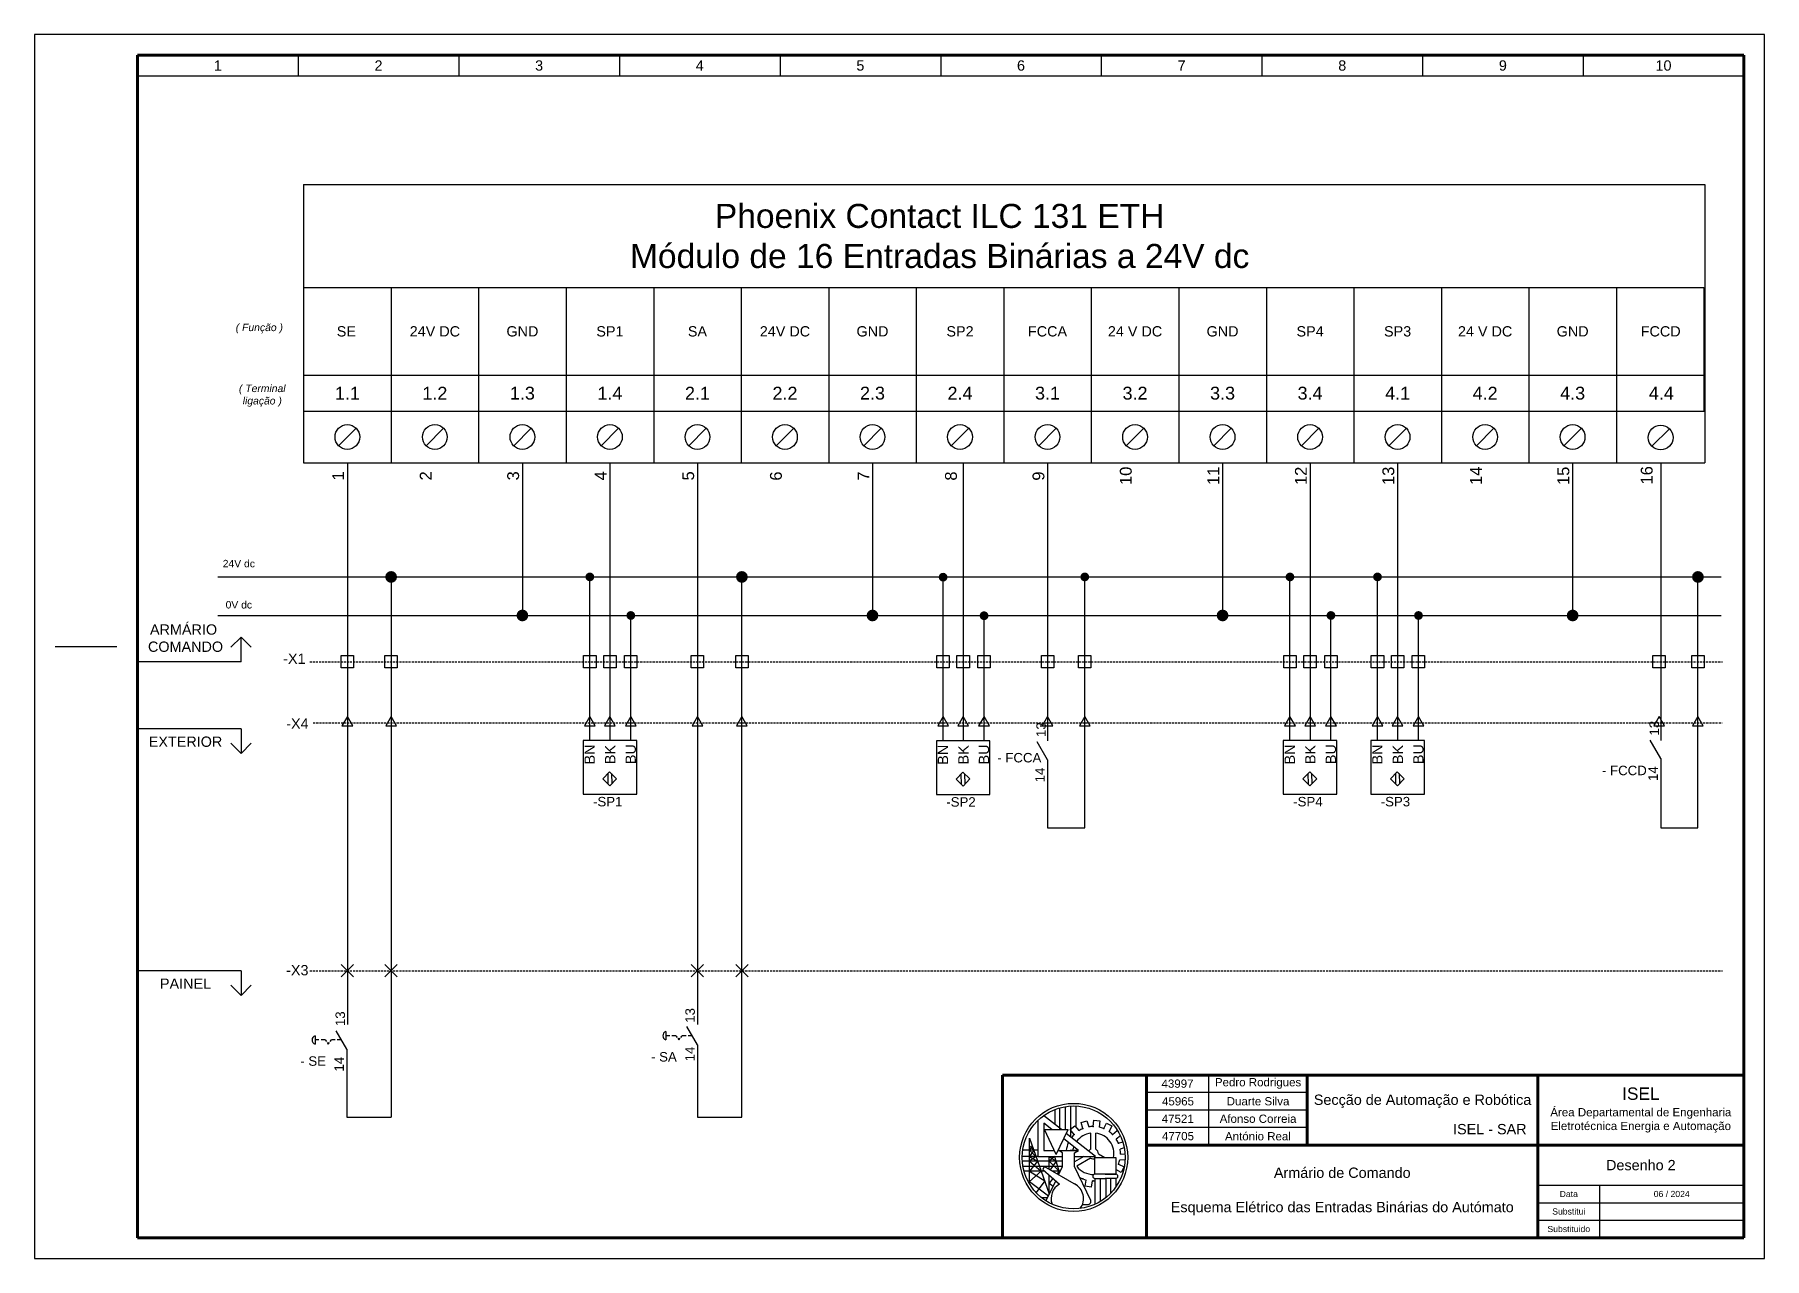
# Model space of a CAD drawing. Header units: millimetres. Extents: x 0 to 5575, y 0 to 297.
# Drawn here: x 680 to 1100, y 0 to 297 of the extents above; entities that cross this region are included whole.
import ezdxf

# ---------------------------------------------------------------- set-up
doc = ezdxf.new("R2010")
doc.units = ezdxf.units.MM
doc.linetypes.add('DASHED', pattern=[0.75, 0.5, -0.25])
doc.layers.add('Bornes', color=7, linetype='DASHED')
doc.layers.add('LEGENDA', color=7, linetype='Continuous')
doc.styles.get("Standard").update_dxf_attribs({"font": 'arial.ttf'})

msp = doc.modelspace()

# ---------------------------------------------------------------- texts
for s, width, gutter_width, heights, insert, char_height, attachment_point in [('1', 39, 12.5, [3.74], (724.5, 289.49), 2.5, 5), ('2', 39, 12.5, [3.74], (763.5, 289.49), 2.5, 5), ('3', 39, 12.5, [3.74], (802.5, 289.49), 2.5, 5), ('4', 39, 12.5, [3.74], (841.5, 289.49), 2.5, 5), ('5', 39, 12.5, [3.74], (880.5, 289.49), 2.5, 5), ('6', 39, 12.5, [3.74], (919.5, 289.49), 2.5, 5), ('7', 39, 12.5, [3.74], (958.5, 289.49), 2.5, 5), ('8', 39, 12.5, [3.74], (997.5, 289.49), 2.5, 5), ('9', 39, 12.5, [3.74], (1036.5, 289.49), 2.5, 5), ('10', 39, 12.5, [3.74], (1075.5, 289.49), 2.5, 5), ('\\pxt40;{\\H0.58333x;Phoenix Contact ILC 131 ETH\\PMódulo de 16 Entradas Binárias a 24V dc\\fArial|b1|i0|c0|p34; }', 382.5, 15.62, [72.28], (899.75, 248.1), 10, 5), ('\\pxqc;SE', 20.7467, 12.5, [20.19], (755.69, 224.97), 2.5, 5), ('24V DC', 21.25, 12.5, [0], (777.19, 224.97), 2.5, 5), ('GND', 21.25, 12.5, [0], (798.44, 224.97), 2.5, 5), ('SP1', 21.25, 12.5, [0], (819.69, 224.97), 2.5, 5), ('\\pxqc;SA', 21.25, 12.5, [0], (840.94, 224.97), 2.5, 5), ('24V DC', 21.25, 12.5, [0], (862.19, 224.97), 2.5, 5), ('GND', 21.25, 12.5, [0], (883.44, 224.97), 2.5, 5), ('\\pxqc;SP2', 21.25, 15.62, [0], (904.69, 224.97), 2.5, 5), ('\\pxqc;FCCA', 21.25, 15.62, [0], (925.94, 224.97), 2.5, 5), ('24 V DC', 21.25, 12.5, [0], (947.19, 224.97), 2.5, 5), ('GND', 21.25, 12.5, [0], (968.44, 224.97), 2.5, 5), ('\\pxqc;SP4', 21.25, 15.62, [0], (989.69, 224.97), 2.5, 5), ('\\pxqc;SP3', 21.25, 15.62, [0], (1010.94, 224.97), 2.5, 5), ('24 V DC', 21.25, 12.5, [0], (1032.19, 224.97), 2.5, 5), ('GND', 21.25, 12.5, [0], (1053.44, 224.97), 2.5, 5), ('FCCD', 21.5, 12.5, [0], (1074.82, 224.97), 2.5, 5), ('\\pxqc;1.1', 21.25, 15.62, [0], (755.94, 209.97), 3.125, 5), ('\\pxqc;1.2', 21.25, 15.62, [0], (777.19, 209.97), 3.125, 5), ('\\pxqc;1.3', 21.25, 15.62, [0], (798.44, 209.97), 3.125, 5), ('\\pxqc;1.4', 21.25, 15.62, [0], (819.69, 209.97), 3.125, 5), ('\\pxqc;2.1', 21.25, 15.62, [0], (840.94, 209.97), 3.125, 5), ('\\pxqc;2.2', 21.25, 15.62, [0], (862.19, 209.97), 3.125, 5), ('2.3', 21.25, 15.62, [0], (883.44, 209.97), 3.125, 5), ('\\pxqc;2.4', 21.25, 15.62, [0], (904.69, 209.97), 3.125, 5), ('\\pxqc;3.1', 21.25, 15.62, [0], (925.94, 209.97), 3.125, 5), ('\\pxqc;3.2', 21.25, 15.62, [0], (947.19, 209.97), 3.125, 5), ('\\pxqc;3.3', 21.25, 15.62, [0], (968.44, 209.97), 3.125, 5), ('\\pxqc;3.4', 21.25, 15.62, [0], (989.69, 209.97), 3.125, 5), ('4.1', 21.25, 15.62, [0], (1010.94, 209.97), 3.125, 5), ('\\pxqc;4.2', 21.25, 15.62, [0], (1032.19, 209.97), 3.125, 5), ('\\pxqc;4.3', 21.25, 15.62, [0], (1053.44, 209.97), 3.125, 5), ('\\pxqc;4.4', 21.25, 15.62, [0], (1074.98, 210), 3.125, 5), ('\\pxqc;24V dc', 17, 12.5, [0], (729.59, 168.61), 1.8, 5), ('\\pxqc;0V dc', 17, 12.5, [0], (729.59, 158.61), 1.8, 5), ('\\pxqc;ARMÁRIO  COMANDO', 23.182, 12.5, [0], (716.65, 153.87), 2.5, 2), ('- FCCA', 20.9498, 12.5, [1.75], (919.09, 121.5), 2.3, 5), ('- FCCD', 20.9498, 12.5, [1.75], (1066, 118.4), 2.3, 5), ('\\pxi-3,l3,qc,t3;-SP1', 17, 12.5, [0], (819.16, 110.83), 2.3, 5), ('\\pxi-3,l3,qc,t3;-SP2', 17, 12.5, [0], (904.93, 110.76), 2.3, 5), ('\\pxi-3,l3,qc,t3;-SP4', 17, 12.5, [0], (989.16, 110.83), 2.3, 5), ('\\pxi-3,l3,qc,t3;-SP3', 17, 12.5, [0], (1010.41, 110.83), 2.3, 5), ('PAINEL', 17, 12.5, [0], (716.65, 67.92), 2.5, 2), ('- SE', 9.0223, 12.5, [0], (747.63, 47.88), 2.3, 5), ('- SA', 9.0223, 12.5, [0], (832.8, 48.91), 2.3, 5), ('43997', 15, 12.5, [0], (957.5, 42.4), 2, 5), ('Pedro Rodrigues', 24, 12.5, [0], (977.06, 42.46), 2, 5), ('45965', 15, 12.5, [0], (957.62, 38.11), 2, 5), ('Duarte Silva', 24, 12.5, [0], (977.06, 38.12), 2, 5), ('47521', 15, 12.5, [0], (957.56, 33.88), 2, 5), ('Afonso Correia', 24, 12.5, [0], (977.06, 33.88), 2, 5), ('47705', 15, 12.5, [0], (957.62, 29.66), 2, 5), ('António Real', 24, 12.5, [0], (977.03, 29.63), 2, 5), ('Armário de Comando\\P\\PEsquema Elétrico das Entradas Binárias do Autómato', 95, 12.5, [0], (997.5, 16.25), 2.5, 5), ('\\pxqc;Data', 15, 12.5, [0], (1052.5, 15.62), 1.5, 5), ('\\pxqc;06 / 2024', 35, 12.5, [0], (1077.5, 15.62), 1.5, 5), ('\\pxqc;Substitui', 15, 12.5, [0], (1052.5, 11.38), 1.5, 5), ('\\pxqc;Substituido', 15, 12.5, [0], (1052.5, 7.12), 1.5, 5)]:
    msp.add_mtext_dynamic_manual_height_columns(s, width=width, gutter_width=gutter_width, heights=heights, dxfattribs=dict(insert=insert, char_height=char_height, attachment_point=attachment_point))
at = {"transparency": 33554687}
for s, insert, char_height, attachment_point in [('\\pxqc;{\\fArial|b0|i1|c0|p34; ( Função )}', (734.22, 225.67), 1.8, 5), ('\\pxqc;{\\fArial|b0|i1|c0|p34;( Terminal\\Pligação )}', (735.28, 209.37), 1.8, 5), ('EXTERIOR', (716.65, 126.65), 2.5, 2)]:
    msp.add_mtext_dynamic_manual_height_columns(s, width=17, gutter_width=12.5, heights=[0], dxfattribs=dict(at, insert=insert, char_height=char_height, attachment_point=attachment_point))
at = {"attachment_point": 5, "rotation": 90}
for s, width, gutter_width, insert, char_height in [('\\pxqc;1', 21.25, 15.62, (753.71, 189.91), 2.875), ('\\pxqc;2', 21.25, 15.62, (774.96, 189.91), 2.875), ('\\pxqc;3', 21.25, 15.62, (796.21, 189.91), 2.875), ('\\pxqc;4', 21.25, 15.62, (817.46, 189.91), 2.875), ('\\pxqc;5', 21.25, 15.62, (838.71, 189.91), 2.875), ('\\pxqc;6', 21.25, 15.62, (860.01, 189.86), 2.875), ('\\pxqc;7', 21.25, 15.62, (881.26, 189.86), 2.875), ('\\pxqc;8', 21.25, 15.62, (902.51, 189.86), 2.875), ('\\pxqc;9', 21.25, 15.62, (923.76, 189.86), 2.875), ('\\pxqc;10', 21.25, 15.62, (944.96, 189.91), 2.875), ('\\pxqc;11', 21.25, 15.62, (966.21, 189.91), 2.875), ('\\pxqc;12', 21.25, 15.62, (987.46, 189.91), 2.875), ('\\pxqc;13', 21.25, 15.62, (1008.71, 189.91), 2.875), ('\\pxqc;14', 21.25, 15.62, (1029.96, 189.91), 2.875), ('\\pxqc;15', 21.25, 15.62, (1051.21, 189.91), 2.875), ('\\pxqc;16', 21.25, 15.62, (1071.44, 190.04), 2.875), ('\\pxqc;13', 17, 12.5, (1073.27, 128.68), 2.3), ('\\pxqc;13', 17, 12.5, (924.39, 128.32), 2.3), ('BN', 17, 12.5, (814.77, 122.3), 2.5), ('\\pxi-3,l4,t4;BK', 17, 12.5, (819.75, 121.02), 2.5), ('BU', 17, 12.5, (824.75, 122.37), 2.5), ('BN', 17, 12.5, (900.54, 122.23), 2.5), ('\\pxi-3,l4,t4;BK', 17, 12.5, (905.51, 120.96), 2.5), ('BU', 17, 12.5, (910.52, 122.31), 2.5), ('BN', 17, 12.5, (984.77, 122.3), 2.5), ('\\pxi-3,l4,t4;BK', 17, 12.5, (989.75, 121.02), 2.5), ('BU', 17, 12.5, (994.75, 122.37), 2.5), ('BN', 17, 12.5, (1006.02, 122.3), 2.5), ('\\pxi-3,l4,t4;BK', 17, 12.5, (1011, 121.02), 2.5), ('BU', 17, 12.5, (1016, 122.37), 2.5), ('\\pxqc;14', 17, 12.5, (924.11, 117.3), 2.3), ('\\pxqc;14', 17, 12.5, (1072.98, 117.65), 2.3), ('\\pxqc;13', 17, 12.5, (754.23, 58.16), 2.3), ('\\pxqc;13', 17, 12.5, (839.17, 58.96), 2.3), ('\\pxqc;14', 17, 12.5, (839.11, 49.61), 2.3), ('\\pxqc;14', 17, 12.5, (753.94, 47.14), 2.3)]:
    msp.add_mtext_dynamic_manual_height_columns(s, width=width, gutter_width=gutter_width, heights=[0], dxfattribs=dict(at, insert=insert, char_height=char_height))
at = {"lineweight": -3, "transparency": 33554687, "char_height": 2.5}
for s, width, insert, attachment_point in [('-X1', 3.4268, (740.36, 146.79), 1), ('-X4', 3.4268, (741.09, 131.03), 1), ('-X3', 3.4268, (741.07, 71.19), 1), ('Desenho 2', 50, (1070, 22.62), 5)]:
    msp.add_mtext_dynamic_manual_height_columns(s, width=width, gutter_width=12.5, heights=[0], dxfattribs=dict(at, insert=insert, attachment_point=attachment_point))
at = {"layer": 'Bornes', "char_height": 2.5}
for s, width, insert, attachment_point in [('\\pxqc;Secção de Automação e Robótica', 56, (1017, 38.12), 5), ('\\pxqc;{\\H1.2x;ISEL\\P\\H0.66667x;Área Departamental de Engenharia Eletrotécnica Energia e Automação}', 50, (1070, 36), 5), ('\\pxqr;ISEL - SAR', 56, (1042.26, 30.09), 9)]:
    msp.add_mtext_dynamic_manual_height_columns(s, width=width, gutter_width=12.5, heights=[0], dxfattribs=dict(at, insert=insert, attachment_point=attachment_point))

# ---------------------------------------------------------------- hatches: boundary and pattern name
h = msp.add_hatch(color=256)
edge = h.paths.add_edge_path()
edge.add_arc((766.57, 165.38), 1.43, 0, 360)
h = msp.add_hatch(color=256)
edge = h.paths.add_edge_path()
edge.add_arc((814.81, 165.38), 1.07, 0, 360)
h = msp.add_hatch(color=256)
edge = h.paths.add_edge_path()
edge.add_arc((851.73, 165.38), 1.43, 0, 360)
h = msp.add_hatch(color=256)
edge = h.paths.add_edge_path()
edge.add_arc((900.58, 165.32), 1.07, 0, 360)
h = msp.add_hatch(color=256)
edge = h.paths.add_edge_path()
edge.add_arc((934.98, 165.38), 1.07, 0, 360)
h = msp.add_hatch(color=256)
edge = h.paths.add_edge_path()
edge.add_arc((984.81, 165.38), 1.07, 0, 360)
h = msp.add_hatch(color=256)
edge = h.paths.add_edge_path()
edge.add_arc((1006.06, 165.38), 1.07, 0, 360)
h = msp.add_hatch(color=256)
edge = h.paths.add_edge_path()
edge.add_arc((1083.86, 165.38), 1.43, 0, 360)
h = msp.add_hatch(color=256)
edge = h.paths.add_edge_path()
edge.add_arc((798.44, 156.03), 1.43, 0, 360)
h = msp.add_hatch(color=256)
edge = h.paths.add_edge_path()
edge.add_arc((824.76, 156.03), 1.07, 0, 360)
h = msp.add_hatch(color=256)
edge = h.paths.add_edge_path()
edge.add_arc((824.76, 156.03), 1.07, 0, 360)
h = msp.add_hatch(color=256)
edge = h.paths.add_edge_path()
edge.add_arc((883.44, 156.03), 1.43, 0, 360)
h = msp.add_hatch(color=256)
edge = h.paths.add_edge_path()
edge.add_arc((910.53, 155.97), 1.07, 0, 360)
h = msp.add_hatch(color=256)
edge = h.paths.add_edge_path()
edge.add_arc((968.44, 156.03), 1.43, 0, 360)
h = msp.add_hatch(color=256)
edge = h.paths.add_edge_path()
edge.add_arc((994.76, 156.03), 1.07, 0, 360)
h = msp.add_hatch(color=256)
edge = h.paths.add_edge_path()
edge.add_arc((1016.01, 156.03), 1.07, 0, 360)
h = msp.add_hatch(color=256)
edge = h.paths.add_edge_path()
edge.add_arc((1053.44, 156.03), 1.43, 0, 360)

# ---------------------------------------------------------------- linework, layer by layer
for p, q in [((705, 292), (705, 287)), ((705, 292), (705, 287)), ((744, 292), (744, 287)), ((783, 292), (783, 287)), ((822, 292), (822, 287)), ((861, 292), (861, 287)), ((900, 292), (900, 287)), ((939, 292), (939, 287)), ((978, 292), (978, 287)), ((1017, 292), (1017, 287)), ((1056, 292), (1056, 287)), ((705, 287), (1095, 287)), ((745.32, 260.6), (1085.57, 260.6)), ((745.32, 260.6), (745.32, 214.35)), ((1085.57, 260.6), (1085.57, 193.1)), ((745.32, 235.6), (745.32, 214.35)), ((745.32, 235.6), (766.57, 235.6)), ((766.57, 235.6), (766.57, 214.35)), ((766.57, 235.6), (787.82, 235.6)), ((787.82, 235.6), (787.82, 214.35)), ((787.82, 235.6), (809.07, 235.6)), ((809.07, 235.6), (809.07, 214.35)), ((809.07, 235.6), (830.32, 235.6)), ((830.32, 235.6), (830.32, 214.35)), ((830.32, 235.6), (851.57, 235.6)), ((851.57, 235.6), (851.57, 214.35)), ((851.57, 235.6), (872.82, 235.6)), ((872.82, 235.6), (872.82, 214.35)), ((872.82, 235.6), (894.07, 235.6)), ((894.07, 235.6), (894.07, 214.35)), ((894.07, 235.6), (915.32, 235.6)), ((915.32, 235.6), (915.32, 214.35)), ((915.32, 235.6), (936.57, 235.6)), ((936.57, 235.6), (936.57, 214.35)), ((936.57, 235.6), (957.82, 235.6)), ((957.82, 235.6), (957.82, 214.35)), ((957.82, 235.6), (979.07, 235.6)), ((979.07, 235.6), (979.07, 214.35)), ((979.07, 235.6), (1000.32, 235.6)), ((1000.32, 235.6), (1000.32, 214.35)), ((1000.32, 235.6), (1021.57, 235.6)), ((1021.57, 235.6), (1021.57, 214.35)), ((1021.57, 235.6), (1042.82, 235.6)), ((1042.82, 235.6), (1042.82, 214.35)), ((1042.82, 235.6), (1042.82, 214.35)), ((1042.82, 235.6), (1064.07, 235.6)), ((1064.07, 235.6), (1064.07, 214.35)), ((1064.07, 235.6), (1064.07, 214.35)), ((1064.07, 235.6), (1085.32, 235.6)), ((1085.32, 235.6), (1085.32, 214.35)), ((1085.57, 235.6), (1085.57, 214.35)), ((745.32, 214.35), (745.32, 193.1)), ((745.32, 214.35), (745.32, 205.6)), ((745.32, 214.35), (766.57, 214.35)), ((766.57, 214.35), (766.57, 205.6)), ((766.57, 214.35), (787.82, 214.35)), ((787.82, 214.35), (787.82, 205.6)), ((787.82, 214.35), (809.07, 214.35)), ((809.07, 214.35), (809.07, 205.6)), ((809.07, 214.35), (830.32, 214.35)), ((830.32, 214.35), (830.32, 205.6)), ((830.32, 214.35), (851.57, 214.35)), ((851.57, 214.35), (851.57, 205.6)), ((851.57, 214.35), (872.82, 214.35)), ((872.82, 214.35), (872.82, 205.6)), ((872.82, 214.35), (894.07, 214.35)), ((894.07, 214.35), (894.07, 205.6)), ((894.07, 214.35), (915.32, 214.35)), ((915.32, 214.35), (915.32, 205.6)), ((915.32, 214.35), (936.57, 214.35)), ((936.57, 214.35), (936.57, 205.6)), ((936.57, 214.35), (957.82, 214.35)), ((957.82, 214.35), (957.82, 205.6)), ((957.82, 214.35), (979.07, 214.35)), ((979.07, 214.35), (979.07, 205.6)), ((979.07, 214.35), (1000.32, 214.35)), ((1000.32, 214.35), (1000.32, 205.6)), ((1000.32, 214.35), (1021.57, 214.35)), ((1021.57, 214.35), (1021.57, 205.6)), ((1021.57, 214.35), (1042.82, 214.35)), ((1042.82, 214.35), (1042.82, 205.6)), ((1042.82, 214.35), (1064.07, 214.29)), ((1042.82, 214.35), (1042.82, 205.6)), ((1042.82, 214.35), (1064.07, 214.35)), ((1064.07, 214.35), (1064.07, 205.6)), ((1064.07, 214.35), (1064.07, 205.6)), ((1064.07, 214.35), (1085.32, 214.35)), ((1085.32, 214.35), (1085.32, 205.6)), ((1085.57, 214.35), (1085.57, 205.6)), ((745.32, 205.6), (1085.57, 205.6)), ((766.57, 205.6), (766.57, 193.1)), ((787.82, 205.6), (787.82, 193.1)), ((809.07, 205.6), (809.07, 193.1)), ((830.32, 205.6), (830.32, 193.1)), ((851.57, 205.6), (851.57, 193.1)), ((872.82, 205.6), (872.82, 193.1)), ((894.07, 205.6), (894.07, 193.1)), ((915.32, 205.6), (915.32, 193.1)), ((936.57, 205.6), (936.57, 193.1)), ((957.82, 205.6), (957.82, 193.1)), ((979.07, 205.6), (979.07, 193.1)), ((1000.32, 205.6), (1000.32, 193.1)), ((1021.57, 205.6), (1021.57, 193.1)), ((1042.82, 205.6), (1042.82, 193.1)), ((1064.07, 205.6), (1064.07, 193.1)), ((753.82, 197.23), (758.06, 201.47)), ((775.07, 197.23), (779.31, 201.47)), ((796.32, 197.23), (800.56, 201.47)), ((817.57, 197.23), (821.81, 201.47)), ((838.82, 197.23), (843.06, 201.47)), ((860.07, 197.23), (864.31, 201.47)), ((881.32, 197.23), (885.56, 201.47)), ((902.57, 197.23), (906.81, 201.47)), ((923.82, 197.23), (928.06, 201.47)), ((945.07, 197.23), (949.31, 201.47)), ((966.32, 197.23), (970.56, 201.47)), ((987.57, 197.23), (991.81, 201.47)), ((1008.82, 197.23), (1013.06, 201.47)), ((1030.07, 197.23), (1034.31, 201.47)), ((1051.32, 197.23), (1055.56, 201.47)), ((1072.69, 197.09), (1076.93, 201.33)), ((745.32, 193.1), (766.57, 193.1)), ((755.94, 193.1), (755.94, 56.75)), ((766.57, 193.1), (787.82, 193.1)), ((787.82, 193.1), (809.07, 193.1)), ((798.44, 193.1), (798.44, 156.03)), ((809.07, 193.1), (830.32, 193.1)), ((819.69, 193.1), (819.69, 125.69)), ((830.32, 193.1), (851.57, 193.1)), ((840.94, 193.1), (840.94, 56.75)), ((851.57, 193.1), (872.82, 193.1)), ((872.82, 193.1), (894.07, 193.1)), ((883.44, 193.1), (883.44, 156.03)), ((894.07, 193.1), (915.32, 193.1)), ((905.46, 193.04), (905.46, 125.62)), ((915.32, 193.1), (936.57, 193.1)), ((925.94, 193.1), (925.94, 125.62)), ((936.57, 193.1), (957.82, 193.1)), ((957.82, 193.1), (979.07, 193.1)), ((968.44, 193.1), (968.44, 156.03)), ((979.07, 193.1), (1000.32, 193.1)), ((989.69, 193.1), (989.69, 125.69)), ((1000.32, 193.1), (1021.57, 193.1)), ((1010.94, 193.1), (1010.94, 125.69)), ((1021.57, 193.1), (1042.82, 193.1)), ((1042.82, 193.1), (1064.07, 193.1)), ((1053.44, 193.1), (1053.44, 156.03)), ((1064.07, 193.1), (1085.57, 193.1)), ((1074.82, 193.1), (1074.82, 125.69)), ((724.53, 165.38), (1089.53, 165.38)), ((766.57, 165.38), (766.57, 34.29)), ((851.73, 34.29), (851.73, 165.38)), ((934.98, 104.46), (934.98, 165.38)), ((1083.86, 104.46), (1083.86, 165.38)), ((724.53, 156.03), (1089.53, 156.03)), ((685, 148.5), (700, 148.5)), ((730.12, 150.8), (727.62, 148.3)), ((730.12, 144.8), (730.12, 150.8)), ((730.12, 150.8), (732.62, 148.3)), ((730.12, 128.53), (705.12, 128.53)), ((925.94, 120.97), (923.39, 125.38)), ((1074.82, 121.32), (1072.27, 125.74)), ((925.94, 120.97), (925.94, 104.46)), ((1074.82, 121.32), (1074.82, 104.46)), ((925.94, 104.46), (934.98, 104.46)), ((1074.82, 104.46), (1083.86, 104.46)), ((730.12, 69.81), (705.12, 69.81)), ((730.12, 69.81), (730.12, 63.81)), ((730.12, 63.81), (727.62, 66.31)), ((730.12, 63.81), (732.62, 66.31)), ((755.78, 50.81), (753.23, 55.22)), ((833.25, 55.07), (833.25, 53.01)), ((840.94, 51.83), (838.39, 56.24)), ((748.09, 54.04), (748.09, 51.99)), ((755.78, 50.81), (755.78, 34.29)), ((840.94, 51.83), (840.94, 34.29)), ((755.78, 34.29), (766.57, 34.29)), ((840.94, 34.29), (851.73, 34.29))]:
    msp.add_line(p, q)
at = {"transparency": 33554687}
for p, q in [((730.12, 144.8), (705.12, 144.8)), ((730.12, 128.53), (730.12, 122.53)), ((730.12, 122.53), (727.62, 125.03)), ((730.12, 122.53), (732.62, 125.03)), ((757.44, 68.31), (754.44, 71.31)), ((768.07, 68.31), (765.07, 71.31)), ((842.44, 68.31), (839.44, 71.31)), ((853.23, 68.31), (850.23, 71.31))]:
    msp.add_line(p, q, dxfattribs=at)
at = {"linetype": 'DASHED', "lineweight": -3}
msp.add_line((746.81, 144.8), (1089.86, 144.8), dxfattribs=at)
at = {"linetype": 'DASHED', "lineweight": -3, "transparency": 33554687}
for p, q in [((747.65, 129.98), (1089.71, 129.98)), ((746.81, 69.81), (1089.86, 69.81))]:
    msp.add_line(p, q, dxfattribs=at)
at = {"linetype": 'DASHED', "ltscale": 2}
for p, q in [((750.55, 53.02), (748.09, 53.02)), ((754.5, 53.02), (752.05, 53.02)), ((835.71, 54.04), (833.25, 54.04)), ((839.67, 54.04), (837.21, 54.04))]:
    msp.add_line(p, q, dxfattribs=at)
at = {"linetype": 'DASHED'}
for p, q in [((750.55, 53.02), (751.3, 52.02)), ((751.3, 52.02), (752.05, 53.02)), ((835.71, 54.04), (836.46, 53.04)), ((836.46, 53.04), (837.21, 54.04))]:
    msp.add_line(p, q, dxfattribs=at)
at = {"lineweight": 120}
msp.add_line((915, 44.5), (915, 5), dxfattribs=at)
at = {"lineweight": 25}
for p, q in [((929.32, 31.25), (925, 34.64)), ((927.78, 32.46), (927.78, 36.14)), ((928.95, 31.25), (928.95, 36.53)), ((930.3, 31.25), (930.3, 36.82)), ((931.64, 31.44), (931.64, 36.97)), ((932.86, 31.8), (932.86, 36.97)), ((923.57, 33.44), (923.57, 24.75)), ((926.99, 31.25), (925.01, 32.8)), ((925.01, 32.8), (925.01, 26.19)), ((925.2, 31.25), (930.95, 31.25)), ((928.07, 25.2), (925.2, 31.25)), ((928.07, 25.2), (930.95, 31.25)), ((937.59, 24.75), (930.5, 30.32)), ((931.41, 31.25), (932.55, 32.18)), ((932.37, 30.07), (931.41, 31.25)), ((931.64, 29.42), (931.64, 30.96)), ((932.55, 32.18), (933.51, 31)), ((934.08, 32.96), (935.49, 33.38)), ((934.52, 31.51), (934.08, 32.96)), ((935.49, 33.38), (935.93, 31.93)), ((936.45, 26.51), (936.45, 30.39)), ((937.05, 32.01), (937.21, 33.52)), ((937.21, 33.52), (938.67, 33.36)), ((937.65, 26.51), (937.65, 30.39)), ((938.67, 33.36), (938.51, 31.85)), ((939.58, 31.51), (940.3, 32.84)), ((940.3, 32.84), (941.59, 32.14)), ((941.59, 32.14), (940.87, 30.8)), ((941.72, 30.07), (942.88, 31.05)), ((943.62, 29.75), (942.64, 28.93)), ((942.88, 31.05), (943.01, 30.9)), ((923.57, 26.26), (919.93, 26.26)), ((921.57, 29.15), (926.36, 15.7)), ((921.57, 18.1), (921.57, 29.15)), ((922.21, 27.34), (921.57, 26.26)), ((921.57, 27.31), (922.6, 26.26)), ((922.6, 26.26), (921.57, 24.75)), ((921.57, 26.26), (923.14, 24.75)), ((925.01, 26.19), (927.6, 26.19)), ((928.54, 26.19), (928.95, 26.19)), ((929.6, 25.59), (928.68, 26.19)), ((928.95, 26.19), (933.43, 26.19)), ((928.95, 26.19), (931.03, 26.19)), ((929.6, 22.28), (929.6, 25.59)), ((933.43, 26.19), (929.87, 28.98)), ((933.43, 26.19), (931.43, 26.19)), ((932.5, 25.59), (933.43, 26.19)), ((932.5, 22.28), (932.5, 25.59)), ((938.31, 25.36), (939.84, 24.48)), ((943.15, 27.93), (944.2, 28.25)), ((944.56, 26.82), (943.56, 26.52)), ((943.66, 25.4), (944.75, 25.3)), ((923.57, 24.75), (919.81, 24.75)), ((929.6, 23.63), (919.83, 23.63)), ((929.6, 22.31), (920, 22.31)), ((925.25, 21.15), (920.26, 21.15)), ((921.57, 24.75), (923.53, 23.63)), ((923.14, 24.75), (921.57, 23.63)), ((923.53, 23.63), (921.57, 21.15)), ((921.57, 23.63), (924.42, 21.15)), ((921.57, 21.15), (925.25, 18.8)), ((924.42, 21.15), (921.57, 18.62)), ((923.57, 24.75), (929.6, 24.75)), ((925.11, 22.31), (924.8, 21.54)), ((924.8, 21.54), (928.85, 17.99)), ((932.95, 17.81), (925.11, 22.31)), ((926.36, 21.59), (926.36, 24.75)), ((926.36, 24.75), (928.01, 23.63)), ((927.67, 24.75), (926.36, 23.63)), ((926.36, 23.63), (928.75, 21.15)), ((928.01, 23.63), (926.57, 21.47)), ((928.75, 21.15), (927.13, 21.15)), ((927.67, 24.75), (928.87, 20.75)), ((928.75, 21.15), (928.22, 20.52)), ((928.64, 20.28), (929.6, 22.28)), ((932.5, 24.75), (937.59, 24.75)), ((934.73, 24.75), (932.5, 23.46)), ((936.45, 14.04), (932.5, 22.28)), ((936.38, 24.33), (933.02, 22.39)), ((937.44, 20.44), (937.44, 24.48)), ((937.44, 24.48), (942.52, 24.48)), ((942.52, 24.48), (942.52, 20.44)), ((943.85, 20.88), (942.52, 21.55)), ((943.15, 22.87), (944.51, 22.19)), ((944.76, 23.82), (943.49, 23.94)), ((944.51, 22.19), (943.85, 20.88)), ((921.57, 18.62), (926.19, 15.16)), ((925.25, 18.8), (923.16, 15.98)), ((925.65, 14.04), (927.93, 18.79)), ((926.36, 15.51), (926.36, 20.18)), ((927.27, 19.38), (926.36, 18.29)), ((926.36, 18.29), (927.34, 17.56)), ((935.1, 17.51), (935.33, 19.01)), ((936.55, 17.29), (935.1, 17.51)), ((936.78, 18.8), (936.55, 17.29)), ((942.52, 20.44), (937.44, 20.44)), ((940.3, 20.44), (937.44, 20.44)), ((937.44, 19.41), (937.44, 13.12)), ((937.44, 19.41), (940.3, 19.41)), ((938.74, 19.41), (938.74, 13.81)), ((939.91, 20.44), (942.52, 20.44)), ((942.52, 19.41), (939.91, 19.41)), ((940.07, 19.41), (940.07, 14.73)), ((941.26, 19.41), (941.26, 15.81)), ((942.52, 19.41), (942.52, 17.33)), ((925.96, 14.67), (924.59, 14.67)), ((934.42, 13.05), (935.72, 13.05))]:
    msp.add_line(p, q, dxfattribs=at)
at = {"lineweight": 30}
msp.add_line((1060, 17.75), (1060, 5), dxfattribs=at)
for points in [[(680, 0), (1100, 0), (1100, 297), (680, 297)], [(813.19, 112.69), (826.19, 112.69), (826.19, 125.69), (813.19, 125.69)], [(898.96, 112.62), (911.96, 112.62), (911.96, 125.62), (898.96, 125.62)], [(983.19, 112.69), (996.19, 112.69), (996.19, 125.69), (983.19, 125.69)], [(1004.44, 112.69), (1017.44, 112.69), (1017.44, 125.69), (1004.44, 125.69)], [(819.66, 114.7), (821.32, 116.41), (819.61, 118.08), (817.95, 116.37)], [(905.43, 114.64), (907.09, 116.35), (905.38, 118.01), (903.72, 116.3)], [(989.66, 114.7), (991.32, 116.41), (989.61, 118.08), (987.95, 116.37)], [(1010.91, 114.7), (1012.57, 116.41), (1010.86, 118.08), (1009.2, 116.37)]]:
    msp.add_lwpolyline(points, close=True)
at = {"transparency": 33554687}
for points in [[(757.44, 143.3), (754.44, 143.3), (754.44, 146.3), (757.44, 146.3)], [(768.07, 143.3), (765.07, 143.3), (765.07, 146.3), (768.07, 146.3)], [(816.31, 143.3), (813.31, 143.3), (813.31, 146.3), (816.31, 146.3)], [(821.19, 143.3), (818.19, 143.3), (818.19, 146.3), (821.19, 146.3)], [(826.26, 143.3), (823.26, 143.3), (823.26, 146.3), (826.26, 146.3)], [(842.44, 143.3), (839.44, 143.3), (839.44, 146.3), (842.44, 146.3)], [(853.23, 143.3), (850.23, 143.3), (850.23, 146.3), (853.23, 146.3)], [(902.08, 143.3), (899.08, 143.3), (899.08, 146.3), (902.08, 146.3)], [(906.96, 143.3), (903.96, 143.3), (903.96, 146.3), (906.96, 146.3)], [(912.03, 143.3), (909.03, 143.3), (909.03, 146.3), (912.03, 146.3)], [(927.44, 143.3), (924.44, 143.3), (924.44, 146.3), (927.44, 146.3)], [(936.48, 143.3), (933.48, 143.3), (933.48, 146.3), (936.48, 146.3)], [(986.31, 143.3), (983.31, 143.3), (983.31, 146.3), (986.31, 146.3)], [(991.19, 143.3), (988.19, 143.3), (988.19, 146.3), (991.19, 146.3)], [(996.26, 143.3), (993.26, 143.3), (993.26, 146.3), (996.26, 146.3)], [(1007.56, 143.3), (1004.56, 143.3), (1004.56, 146.3), (1007.56, 146.3)], [(1012.44, 143.3), (1009.44, 143.3), (1009.44, 146.3), (1012.44, 146.3)], [(1017.51, 143.3), (1014.51, 143.3), (1014.51, 146.3), (1017.51, 146.3)], [(1075.94, 143.3), (1072.94, 143.3), (1072.94, 146.3), (1075.94, 146.3)], [(1085.36, 143.3), (1082.36, 143.3), (1082.36, 146.3), (1085.36, 146.3)]]:
    msp.add_lwpolyline(points, close=True, dxfattribs=at)
for points in [[(757.44, 71.31), (754.44, 68.31)], [(768.07, 71.31), (765.07, 68.31)], [(842.44, 71.31), (839.44, 68.31)], [(853.23, 71.31), (850.23, 68.31)]]:
    msp.add_lwpolyline(points, dxfattribs=at)
for centre in [(755.94, 199.35), (777.19, 199.35), (798.44, 199.35), (819.69, 199.35), (840.94, 199.35), (862.19, 199.35), (883.44, 199.35), (904.69, 199.35), (925.94, 199.35), (947.19, 199.35), (968.44, 199.35), (989.69, 199.35), (1010.94, 199.35), (1032.19, 199.35), (1053.44, 199.35), (1074.81, 199.21)]:
    msp.add_circle(centre, 3)
at = {"lineweight": 25}
for radius in [13.12, 12.49]:
    msp.add_circle((932.29, 24.5), radius, dxfattribs=at)
for centre in [(833.62, 54.04), (748.46, 53.02)]:
    msp.add_arc(centre, 1.09, 109.7869, 250.2131)
for centre, radius, start, end in [((937.05, 25.4), 6.61, 135, 143.3785), ((937.05, 25.4), 5.03, 96.8237, 143.858), ((937.05, 25.4), 6.61, 112.5, 122.2448), ((937.05, 25.4), 6.61, 90, 99.7454), ((937.05, 25.4), 5.03, 349.4456, 83.1763), ((937.05, 25.4), 6.61, 67.5, 77.2458), ((937.05, 25.4), 6.61, 45, 54.7457), ((937.05, 25.4), 6.61, 155.9991, 173.1361), ((937.05, 25.4), 5.03, 160.5913, 170.9616), ((937.05, 25.4), 1.26, 118.2526, 149.8624), ((937.05, 25.4), 1.26, 358.2526, 61.7474), ((937.05, 25.4), 6.61, 22.5, 32.2416), ((937.05, 25.4), 6.61, 0, 9.7446), ((937.05, 25.4), 5.03, 216.8237, 271.5984), ((937.05, 25.4), 1.26, 238.2526, 288.2165), ((937.05, 25.4), 6.61, 337.5, 347.2434), ((930.75, 14.53), 3.95, 118.829, 200.1376), ((930.75, 14.53), 3.95, 322.3555, 64.0548), ((937.05, 25.4), 6.61, 240.0878, 254.9243), ((937.05, 25.4), 6.61, 267.6784, 273.4222), ((937.44, 19.93), 0.515, 90, 270), ((942.52, 19.93), 0.515, 270, 90), ((926.38, 13.82), 0.765, 163.3429, 170.9608), ((935.72, 13.82), 0.765, 270, 16.6571)]:
    msp.add_arc(centre, radius, start, end, dxfattribs=at)
for p in [(932.37, 30.07), (934.52, 31.51), (937.05, 32.01), (939.58, 31.51), (941.72, 30.07), (930.94, 27.93), (943.15, 27.93), (943.66, 25.4), (943.15, 22.87), (934.52, 19.29), (937.05, 18.79)]:
    msp.add_point(p, dxfattribs=at)
at = {"layer": 'Bornes', "linetype": 'Continuous'}
for p, q in [((814.81, 125.69), (814.81, 165.38)), ((900.58, 125.62), (900.58, 165.32)), ((984.81, 125.69), (984.81, 165.38)), ((1006.06, 125.69), (1006.06, 165.38)), ((824.76, 125.69), (824.76, 156.03)), ((910.53, 125.62), (910.53, 155.97)), ((994.76, 125.69), (994.76, 156.03)), ((1016.01, 125.69), (1016.01, 156.03)), ((819.16, 117.61), (819.22, 115.13)), ((820.05, 117.65), (820.12, 115.16)), ((989.16, 117.61), (989.22, 115.13)), ((990.05, 117.65), (990.12, 115.16)), ((1010.41, 117.61), (1010.47, 115.13)), ((1011.3, 117.65), (1011.37, 115.16)), ((904.93, 117.55), (904.99, 115.06)), ((905.82, 117.59), (905.89, 115.1))]:
    msp.add_line(p, q, dxfattribs=at)
at = {"layer": 'Bornes', "linetype": 'Continuous', "transparency": 33554687}
for points in [[(755.94, 131.49), (754.63, 129.22), (757.25, 129.22)], [(766.57, 131.49), (765.26, 129.22), (767.87, 129.22)], [(814.81, 131.49), (813.5, 129.22), (816.12, 129.22)], [(819.69, 131.49), (818.38, 129.22), (821, 129.22)], [(824.76, 131.49), (823.46, 129.22), (826.07, 129.22)], [(840.94, 131.49), (839.63, 129.22), (842.25, 129.22)], [(851.73, 131.49), (850.42, 129.22), (853.04, 129.22)], [(900.58, 131.49), (899.27, 129.22), (901.89, 129.22)], [(905.46, 131.49), (904.15, 129.22), (906.77, 129.22)], [(910.53, 131.49), (909.22, 129.22), (911.84, 129.22)], [(925.94, 131.49), (924.63, 129.22), (927.25, 129.22)], [(934.98, 131.49), (933.67, 129.22), (936.29, 129.22)], [(984.81, 131.49), (983.5, 129.22), (986.12, 129.22)], [(989.69, 131.49), (988.38, 129.22), (991, 129.22)], [(994.76, 131.49), (993.46, 129.22), (996.07, 129.22)], [(1006.06, 131.49), (1004.75, 129.22), (1007.37, 129.22)], [(1010.94, 131.49), (1009.63, 129.22), (1012.25, 129.22)], [(1016.01, 131.49), (1014.71, 129.22), (1017.32, 129.22)], [(1074.44, 131.49), (1073.13, 129.22), (1075.75, 129.22)], [(1083.86, 131.49), (1082.55, 129.22), (1085.16, 129.22)]]:
    msp.add_lwpolyline(points, close=True, dxfattribs=at)
at = {"layer": 'LEGENDA', "lineweight": 120}
for p, q in [((1095, 292), (705, 292)), ((705, 5), (705, 292)), ((1095, 5), (1095, 292)), ((1095, 44.5), (915, 44.5)), ((1095, 5), (705, 5))]:
    msp.add_line(p, q, dxfattribs=at)
at = {"layer": 'LEGENDA', "lineweight": 60}
for p, q in [((950, 44.5), (950, 5)), ((989, 44.5), (989, 27.5)), ((1045, 44.5), (1045, 27.5)), ((950, 27.5), (1095, 27.5)), ((1045, 27.5), (1045, 5))]:
    msp.add_line(p, q, dxfattribs=at)
at = {"layer": 'LEGENDA', "lineweight": 30}
for p, q in [((965.06, 44.5), (965.06, 27.5)), ((989.06, 40.25), (950.06, 40.25)), ((989.06, 36), (950.06, 36)), ((989.06, 31.75), (950.06, 31.75)), ((1045, 17.75), (1095, 17.75)), ((1045, 13.5), (1095, 13.5)), ((1045, 9.25), (1095, 9.25))]:
    msp.add_line(p, q, dxfattribs=at)

msp.set_redraw_order([(e.dxf.handle, doc.entitydb.next_handle()) for e in msp.query("TEXT MTEXT ATTDEF DIMENSION ARC_DIMENSION")])  # texts and dimensions are drawn at this point

doc.saveas('drawing.dxf')
